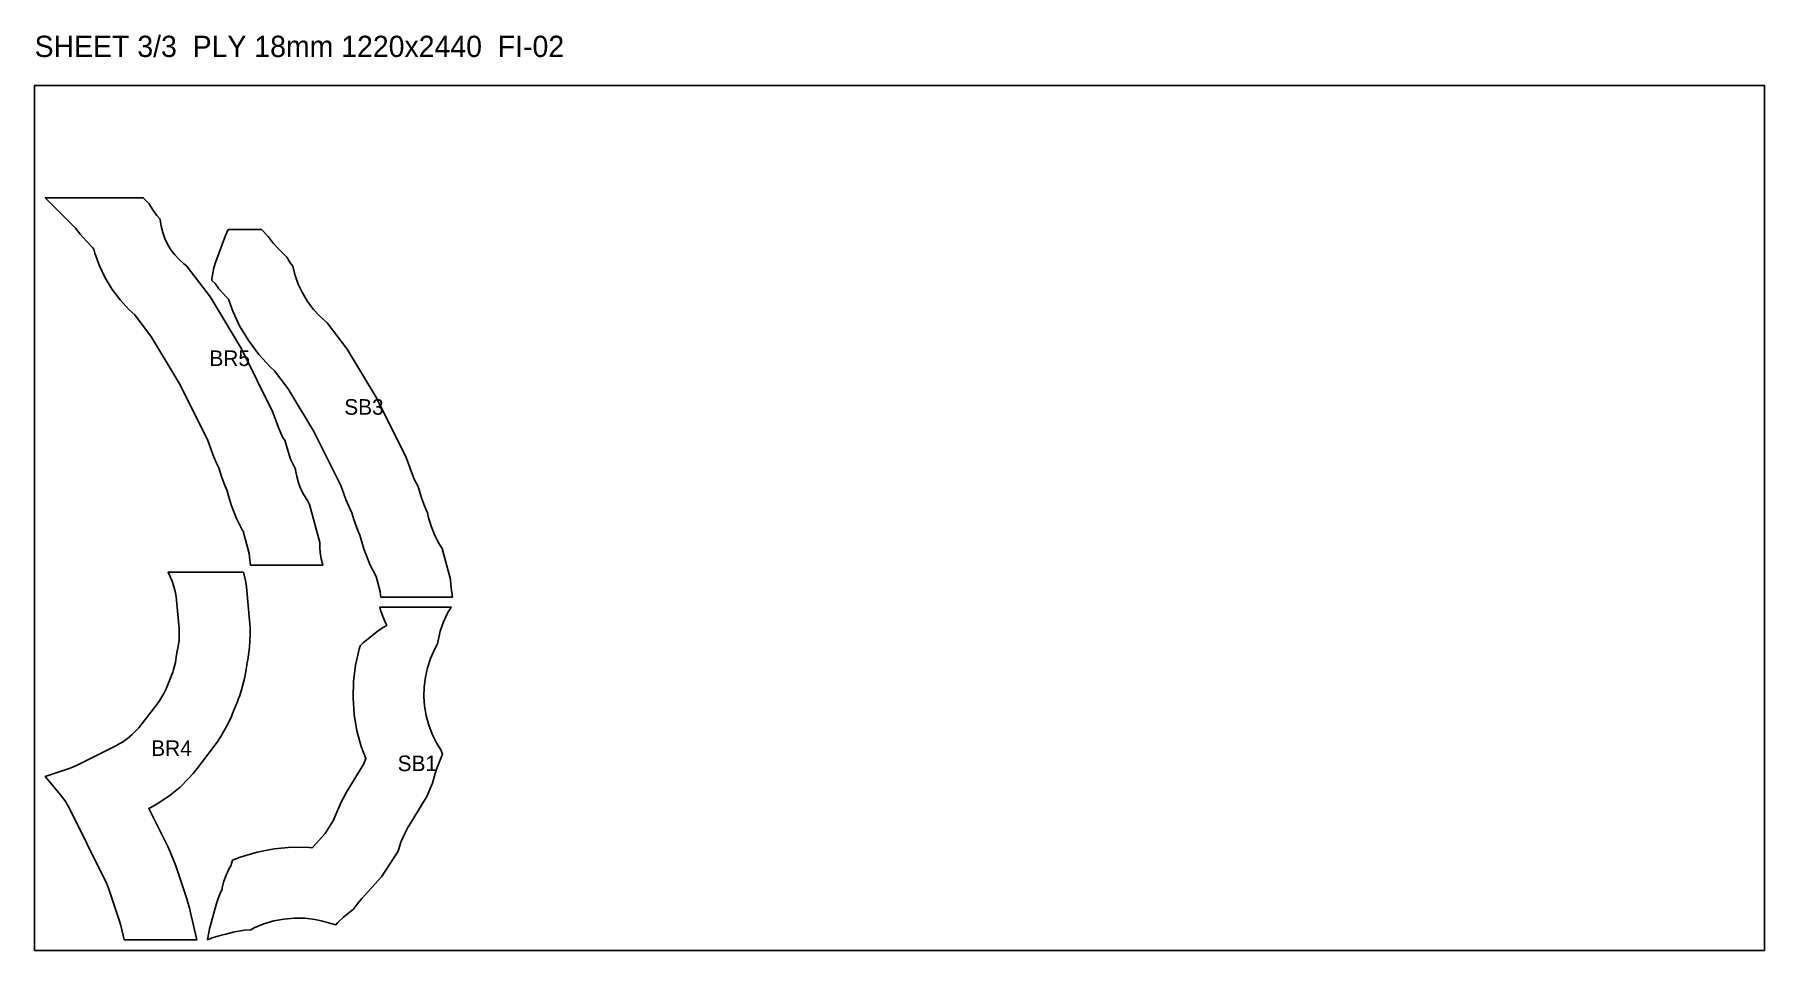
# Model space of a CAD drawing. Header units: millimetres. Extents: x 0 to 7920, y 0 to 1292.
# Drawn here: x 5480 to 7920, y 0 to 1292 of the extents above; entities that cross this region are included whole.
import ezdxf

# ---------------------------------------------------------------- set-up
doc = ezdxf.new("R2010")
doc.units = ezdxf.units.MM
for name, color, linetype in [('CUT_OUT', 1, 'Continuous'), ('LABEL', 7, 'Continuous'), ('SHEET', 8, 'Continuous')]:
    doc.layers.add(name, color=color, linetype=linetype)

msp = doc.modelspace()

# ---------------------------------------------------------------- texts
at = {"layer": 'LABEL'}
for s, height, p in [('SHEET 3/3  PLY 18mm 1220x2440  FI-02', 30, (5480, 1260)), ('BR5', 22, (5726.62, 824.15)), ('SB3', 22, (5916.8, 755.47)), ('BR4', 22, (5644.49, 274.24)), ('SB1', 22, (5992.05, 252.79))]:
    msp.add_text(s, height=height, dxfattribs=at).set_placement(p)

# ---------------------------------------------------------------- linework, layer by layer
at = {"layer": 'CUT_OUT'}
for points in [[(5641.62, 1053.12), (5643.36, 1049.83), (5647.68, 1042.93), (5652.48, 1036.58), (5657.08, 1031.39), (5657.14, 1030.31), (5658.45, 1021.54), (5660.71, 1012.56), (5663.78, 1004.03), (5667.68, 995.84), (5672.26, 988.25), (5677.8, 980.82), (5683.78, 974.27), (5690.51, 968.2), (5694.13, 965.53), (5727.97, 921.09), (5771.69, 848.23), (5815.77, 760.03), (5824.75, 735.33), (5827.18, 729.66), (5830.84, 722.58), (5832.81, 719.47), (5838.94, 698.89), (5841.08, 692.98), (5844.09, 686.14), (5848.01, 678.59), (5848.15, 677.28), (5849.77, 668.16), (5852.3, 659.26), (5855.72, 650.65), (5859.98, 642.43), (5865.09, 634.63), (5867.63, 628.69), (5882.23, 575.14), (5882.34, 568.25), (5882.85, 561.38), (5884.27, 552.38), (5886.69, 543.26), (5784.59, 543.26), (5783.41, 550.77), (5782.74, 559.87), (5774.24, 591.08), (5773.49, 592.25), (5764.7, 609.24), (5757.58, 627.2), (5752.31, 645.79), (5752.05, 647.16), (5748.29, 655.7), (5743.78, 668.14), (5739.97, 680.82), (5736.2, 688.14), (5731.52, 699.16), (5723.74, 720.49), (5683.96, 800.08), (5645.06, 864.9), (5621.27, 896.14), (5613.31, 903.32), (5600.56, 917.3), (5589.36, 932.32), (5579.59, 948.52), (5571.46, 965.61), (5565.05, 983.41), (5563.68, 988.83), (5562.29, 991.04), (5552.58, 1000.86), (5544.28, 1010.21), (5537.75, 1018.78), (5495, 1061.52), (5633.23, 1061.52), (5641.62, 1053.12)], [(5967.95, 500.48), (5967.52, 506.3), (5961.74, 527.52), (5953.45, 543.54), (5944.48, 566.19), (5938.92, 585.77), (5936.15, 592.07), (5930.48, 607.74), (5927.57, 617.31), (5925.08, 622.17), (5919.15, 636.13), (5912, 655.66), (5873.9, 731.77), (5837.87, 791.81), (5818.4, 817.38), (5812.33, 822.85), (5796.39, 840.33), (5782.01, 859.6), (5769.71, 880.04), (5759.48, 901.59), (5753.38, 918.58), (5750.58, 921.45), (5740.09, 933.25), (5734.5, 940.58), (5730.12, 944.97), (5730.22, 947.22), (5731.28, 955), (5733, 962.66), (5735.39, 970.14), (5749.5, 1008.46), (5752.94, 1016.53), (5799.97, 1016.53), (5809.51, 1006.99), (5816.71, 997.52), (5823.2, 990.2), (5835.8, 977.51), (5840.65, 969.74), (5844.05, 965.23), (5847.08, 953.18), (5851.88, 939.83), (5857.9, 927.19), (5865.02, 915.37), (5873.5, 904), (5882.8, 893.8), (5892.66, 884.92), (5920.77, 848), (5962.08, 779.17), (6004.01, 695.27), (6012.38, 672.29), (6016.05, 663.69), (6020.89, 654.34), (6025.63, 638.49), (6028.94, 629.35), (6033.45, 619.14), (6034.33, 617.41), (6035.3, 611.99), (6039.2, 598.24), (6044.47, 584.95), (6050.94, 572.44), (6054.72, 566.62), (6066.59, 523.09), (6066.63, 521.47), (6067.39, 511.09), (6069.4, 498.27), (5968.3, 498.27), (5967.95, 500.48)], [(5606.27, 15), (5601.56, 34.91), (5599.68, 41.22), (5584.14, 87.84), (5582.88, 91.39), (5580.44, 97.29), (5578.82, 100.69), (5528.65, 201.07), (5527.45, 203.4), (5523.63, 209.86), (5518.51, 217.11), (5516.53, 219.57), (5495, 245.34), (5528.69, 256.59), (5532.62, 257.99), (5535.65, 259.19), (5539.14, 260.71), (5542.91, 262.51), (5595.38, 288.98), (5599.43, 291.14), (5603.8, 293.75), (5611.15, 298.84), (5617.35, 303.97), (5624.42, 310.97), (5627.12, 314.03), (5629.99, 317.6), (5652.62, 346.97), (5655.39, 350.75), (5658.26, 355.1), (5662.34, 362.25), (5664.6, 366.87), (5665.46, 368.8), (5674.04, 390.14), (5674.93, 392.58), (5676.16, 396.37), (5678.59, 405.89), (5679.87, 413.75), (5680.42, 419.75), (5682.44, 428.38), (5683.72, 437.61), (5684.12, 446), (5684.04, 451.24), (5683.88, 453.97), (5680.23, 494.06), (5679.68, 498.84), (5678.79, 504.1), (5676.59, 513.22), (5673.5, 522.2), (5671.85, 526.15), (5670.97, 528.06), (5668.39, 533.26), (5774.54, 533.26), (5777.28, 521.48), (5778.72, 512.62), (5779.35, 507.62), (5783.29, 465.19), (5783.64, 460.77), (5783.94, 455.71), (5784.12, 445.81), (5783.18, 427.18), (5780.67, 409.65), (5779.4, 404.16), (5779.19, 402.14), (5776.5, 385.56), (5771.9, 367.46), (5769.29, 359.47), (5767.84, 355.47), (5766.12, 351.04), (5759.27, 333.98), (5757.61, 329.96), (5755.63, 325.46), (5751.35, 316.67), (5742.73, 301.58), (5737.36, 293.47), (5734.46, 289.43), (5731.85, 285.96), (5709.22, 256.58), (5703.54, 249.53), (5697.19, 242.38), (5685.12, 230.43), (5671.36, 219), (5656.64, 208.85), (5648.42, 203.96), (5640.99, 199.99), (5668.27, 145.4), (5671.41, 138.8), (5676.57, 126.36), (5679.01, 119.46), (5694.55, 72.84), (5696.18, 67.73), (5698.35, 60.01), (5699.47, 55.52), (5709, 15), (5606.27, 15)], [(5769.89, 131.56), (5793.74, 138.71), (5817.99, 143.34), (5842.79, 145.48), (5867.68, 145.06), (5871.48, 144.61), (5889.85, 164.64), (5901.84, 183.48), (5903.4, 188.19), (5912.56, 209.13), (5920.06, 223.16), (5944.29, 263.04), (5946.5, 268.19), (5947.05, 270.44), (5940.73, 287.34), (5934.75, 309.65), (5930.89, 332.62), (5929.26, 356.04), (5929.89, 379.32), (5932.76, 402.43), (5937.78, 424.97), (5939.3, 429.63), (5943.65, 433.61), (5963.33, 449.54), (5970.67, 454.89), (5976.65, 458.38), (5974.85, 461.97), (5971, 470.78), (5968.12, 479.96), (5967.01, 484.27), (6067.5, 484.27), (6062.56, 475.77), (6056.85, 463.27), (6052.31, 450.09), (6049.09, 436.53), (6048.52, 432.34), (6044, 424.23), (6038.46, 411.54), (6034.23, 398.55), (6031.3, 385.39), (6029.61, 371.84), (6029.24, 357.99), (6030.2, 344.36), (6032.43, 331.07), (6035.96, 317.87), (6040.81, 304.9), (6046.73, 292.8), (6052.85, 282.83), (6055.6, 276.93), (6047.73, 257.73), (6044.36, 247.85), (6041.37, 235.67), (6033.39, 217.07), (6008.32, 175.94), (6006.64, 173.11), (6002.26, 164.93), (5996.82, 152.52), (5992.68, 139.95), (5969.48, 103.52), (5942.19, 73.76), (5939.27, 70.48), (5933.41, 63.24), (5929.5, 57.88), (5927.72, 56.73), (5915.63, 46.99), (5907.54, 39.14), (5904.74, 36.11), (5885.98, 41.32), (5875.88, 43.46), (5861.02, 45.28), (5846.21, 45.54), (5831.66, 44.28), (5817.51, 41.58), (5803.52, 37.39), (5789.85, 31.7), (5784.82, 28.97), (5776.26, 28.38), (5761.86, 26.13), (5749.95, 22.98), (5743.64, 21.7), (5730.51, 17.67), (5724.12, 15), (5725.18, 22.8), (5726.9, 30.42), (5736.64, 66.21), (5738.77, 72.97), (5741.43, 79.54), (5744.57, 86.51), (5744.81, 88.31), (5746.98, 97.41), (5750.08, 106.23), (5754.08, 114.68), (5756.89, 119.29), (5759.08, 127.07), (5769.89, 131.56)]]:
    msp.add_lwpolyline(points, close=True, dxfattribs=at)
at = {"layer": 'SHEET'}
msp.add_lwpolyline([(5480, 0), (7920, 0), (7920, 1220), (5480, 1220)], close=True, dxfattribs=at)

msp.set_redraw_order([(e.dxf.handle, doc.entitydb.next_handle()) for e in msp.query("TEXT MTEXT ATTDEF DIMENSION ARC_DIMENSION")])  # texts and dimensions are drawn at this point

doc.saveas('drawing.dxf')
